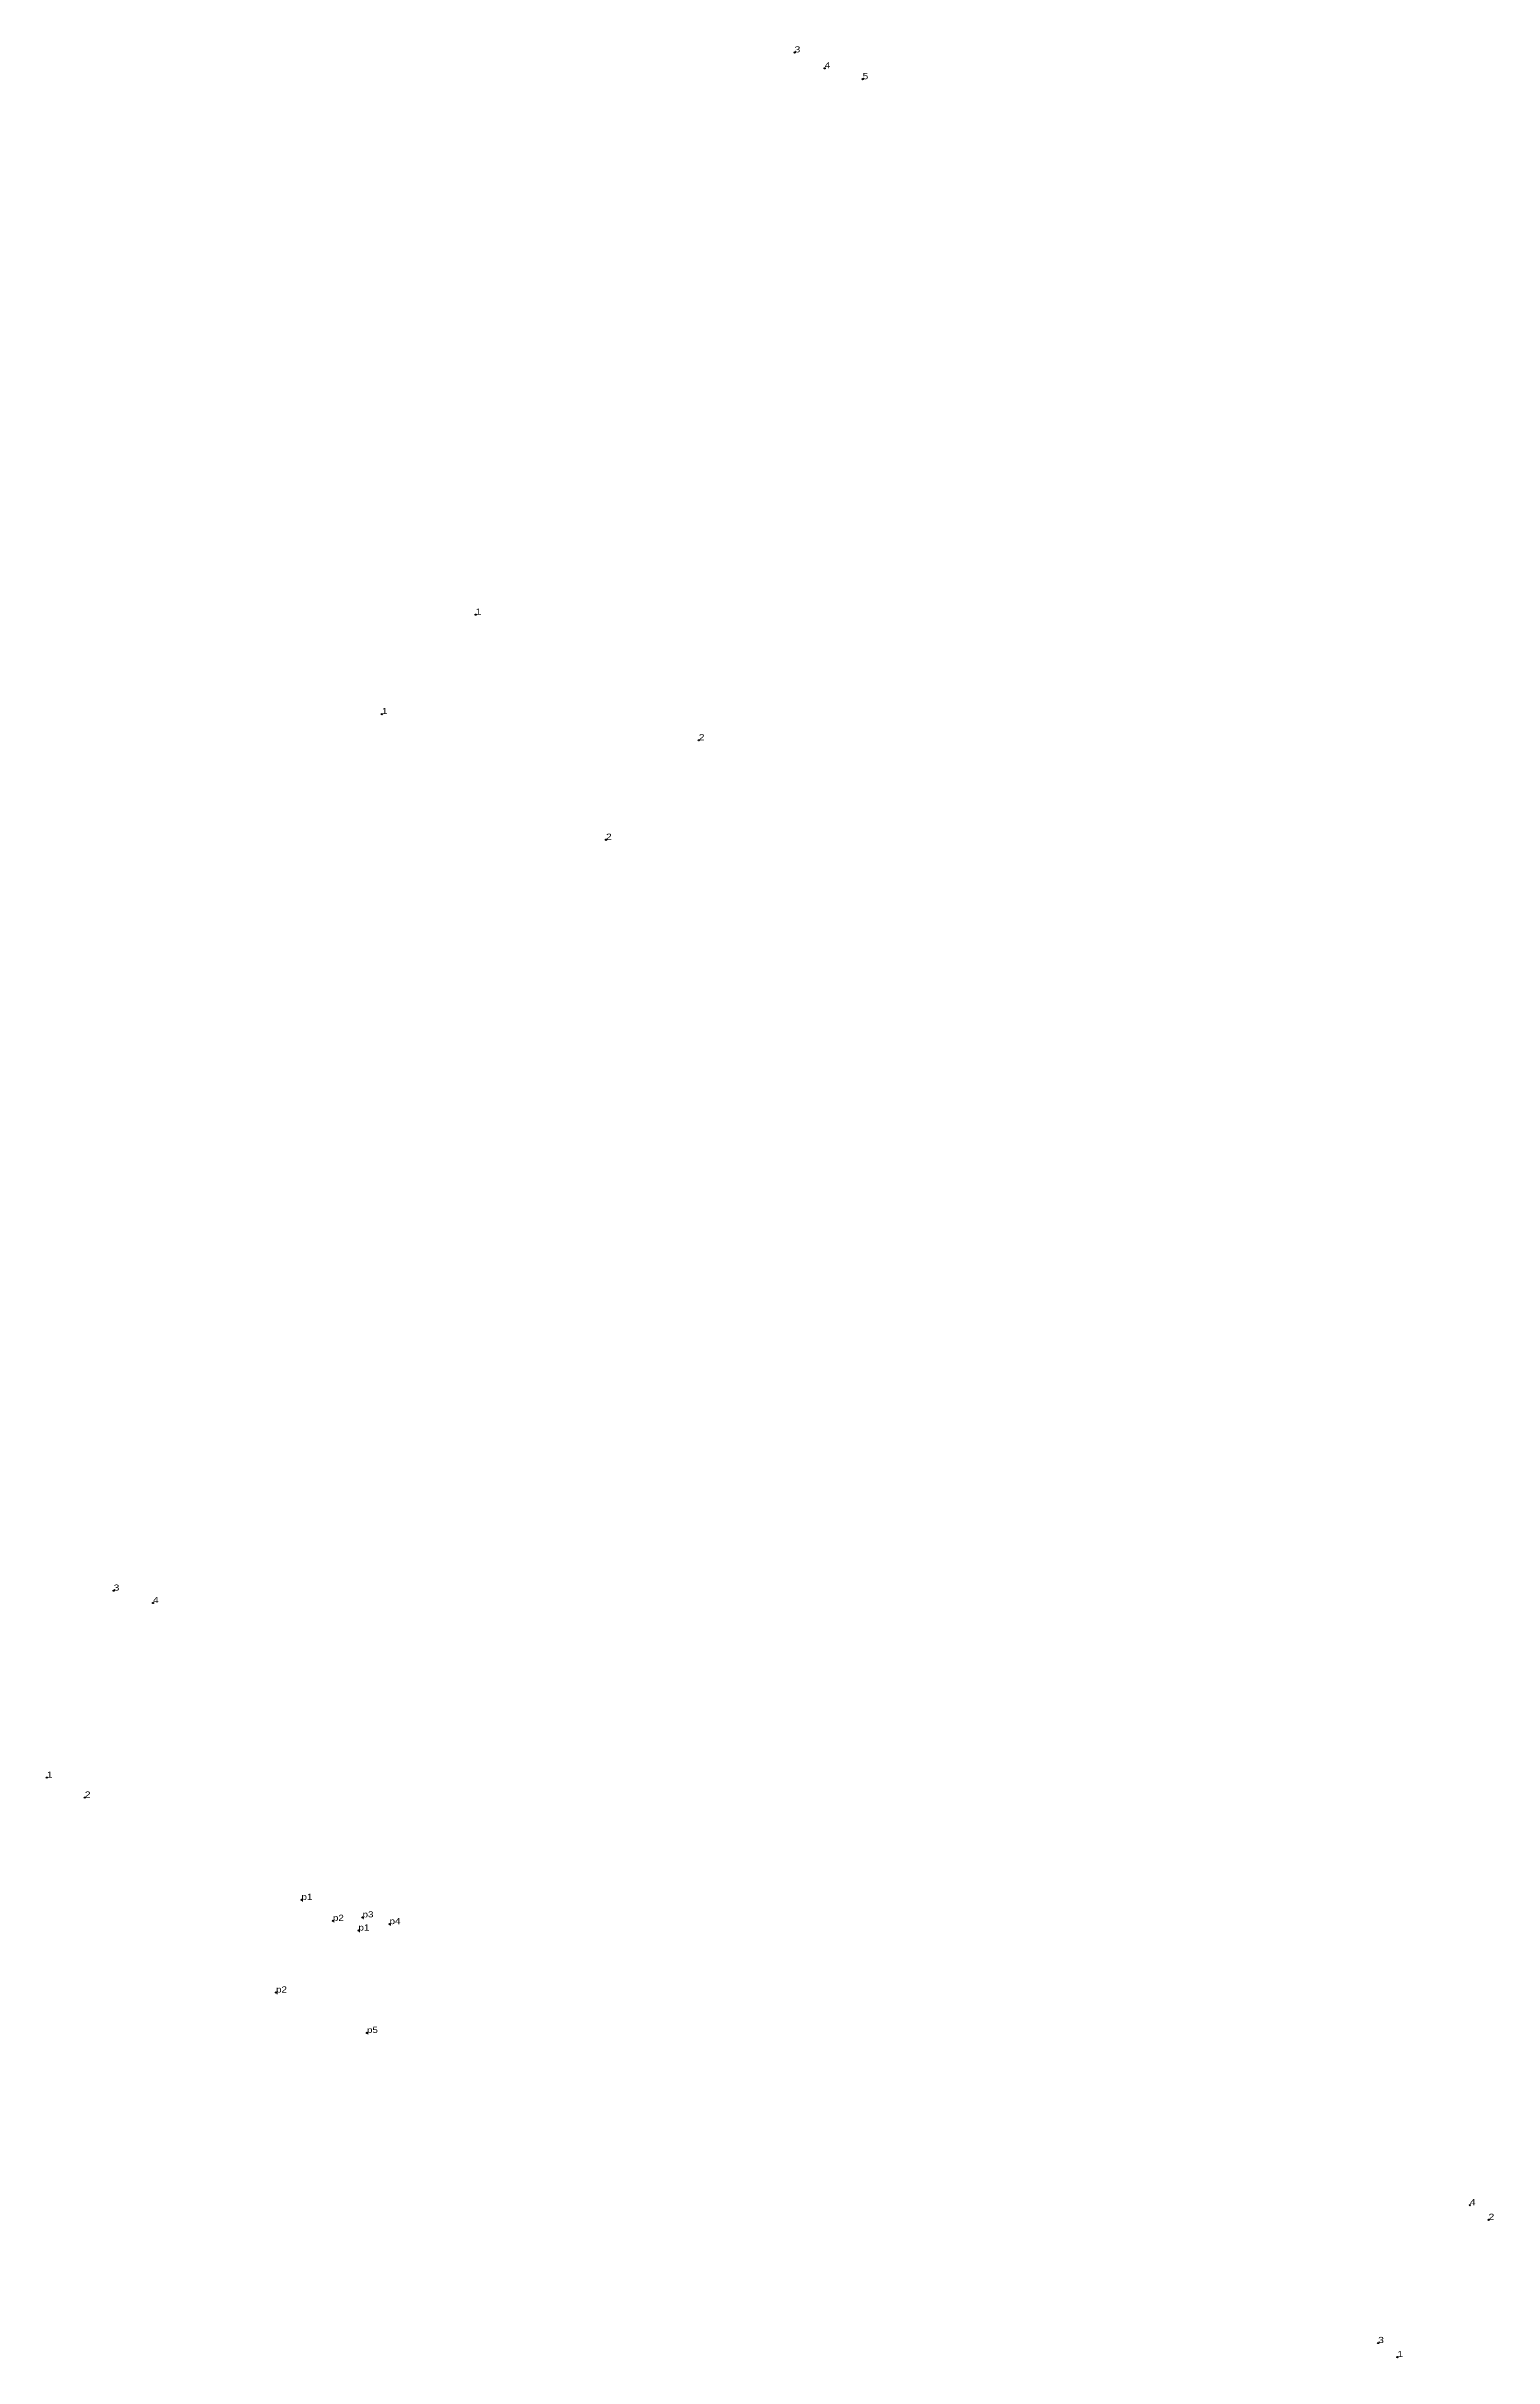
# Model space of a CAD drawing. Header units: metres. Extents: x 1 to 555159, y 1817839 to 1851843.
# Drawn here: x 539979 to 540404, y 1836270 to 1836950 of the extents above; entities that cross this region are included whole.
import ezdxf

# ---------------------------------------------------------------- set-up
doc = ezdxf.new("R2010")
doc.units = ezdxf.units.M
doc.header["$LTSCALE"] = 0.72
doc.header["$PDMODE"] = 32
doc.header["$PDSIZE"] = 0.36
doc.layers.add('12', color=7, linetype='Continuous')
doc.layers.add('7', color=7, linetype='Continuous')

msp = doc.modelspace()

# ---------------------------------------------------------------- texts
at = {"layer": '12'}
for s, width, p in [('3', 1.25, (540198.75, 1836948.17)), ('4', 1.25, (540207.58, 1836943.5)), ('5', 1.25, (540218.75, 1836940.29)), ('1', 1.25, (540104.93, 1836782.77)), ('1', 1.25, (540077.35, 1836753.52)), ('2', 1.25, (540170.57, 1836745.81)), ('2', 1.25, (540143.29, 1836716.56)), ('3', 1.25, (539998.45, 1836495.65)), ('4', 1.25, (540010.01, 1836492)), ('1', 1.25, (539978.8, 1836440.63)), ('2', 1.25, (539989.98, 1836434.76)), ('p1', 1.2, (540053.7, 1836404.68)), ('p2', 1.2, (540062.95, 1836398.51)), ('p3', 1.2, (540071.66, 1836399.52)), ('p4', 1.2, (540079.6, 1836397.53)), ('p1', 1.2, (540070.46, 1836395.66)), ('p2', 1.2, (540046.22, 1836377.42)), ('p5', 1.2, (540072.96, 1836365.53)), ('4', 1.25, (540397.37, 1836314.86)), ('2', 1.25, (540402.88, 1836310.55)), ('3', 1.25, (540370.41, 1836274.31)), ('1', 1.25, (540376.04, 1836270.15))]:
    msp.add_text(s, height=1.8, dxfattribs=dict(at, width=width)).set_placement(p)

# ---------------------------------------------------------------- linework, layer by layer
at = {"layer": '7'}
for p in [(540198.75, 1836948.17), (540207.58, 1836943.5), (540218.75, 1836940.29), (540104.93, 1836782.77), (540077.35, 1836753.52), (540170.57, 1836745.81), (540143.29, 1836716.56), (539998.45, 1836495.65), (540010.01, 1836492), (539978.8, 1836440.63), (539989.98, 1836434.76), (540053.7, 1836404.68), (540071.66, 1836399.52), (540062.95, 1836398.51), (540070.46, 1836395.66), (540079.6, 1836397.53), (540046.22, 1836377.42), (540072.96, 1836365.53), (540397.37, 1836314.86), (540402.88, 1836310.55), (540370.41, 1836274.31), (540376.04, 1836270.15)]:
    msp.add_point(p, dxfattribs=at)

msp.set_redraw_order([(e.dxf.handle, doc.entitydb.next_handle()) for e in msp.query("TEXT MTEXT ATTDEF DIMENSION ARC_DIMENSION")])  # texts and dimensions are drawn at this point

doc.saveas('drawing.dxf')
